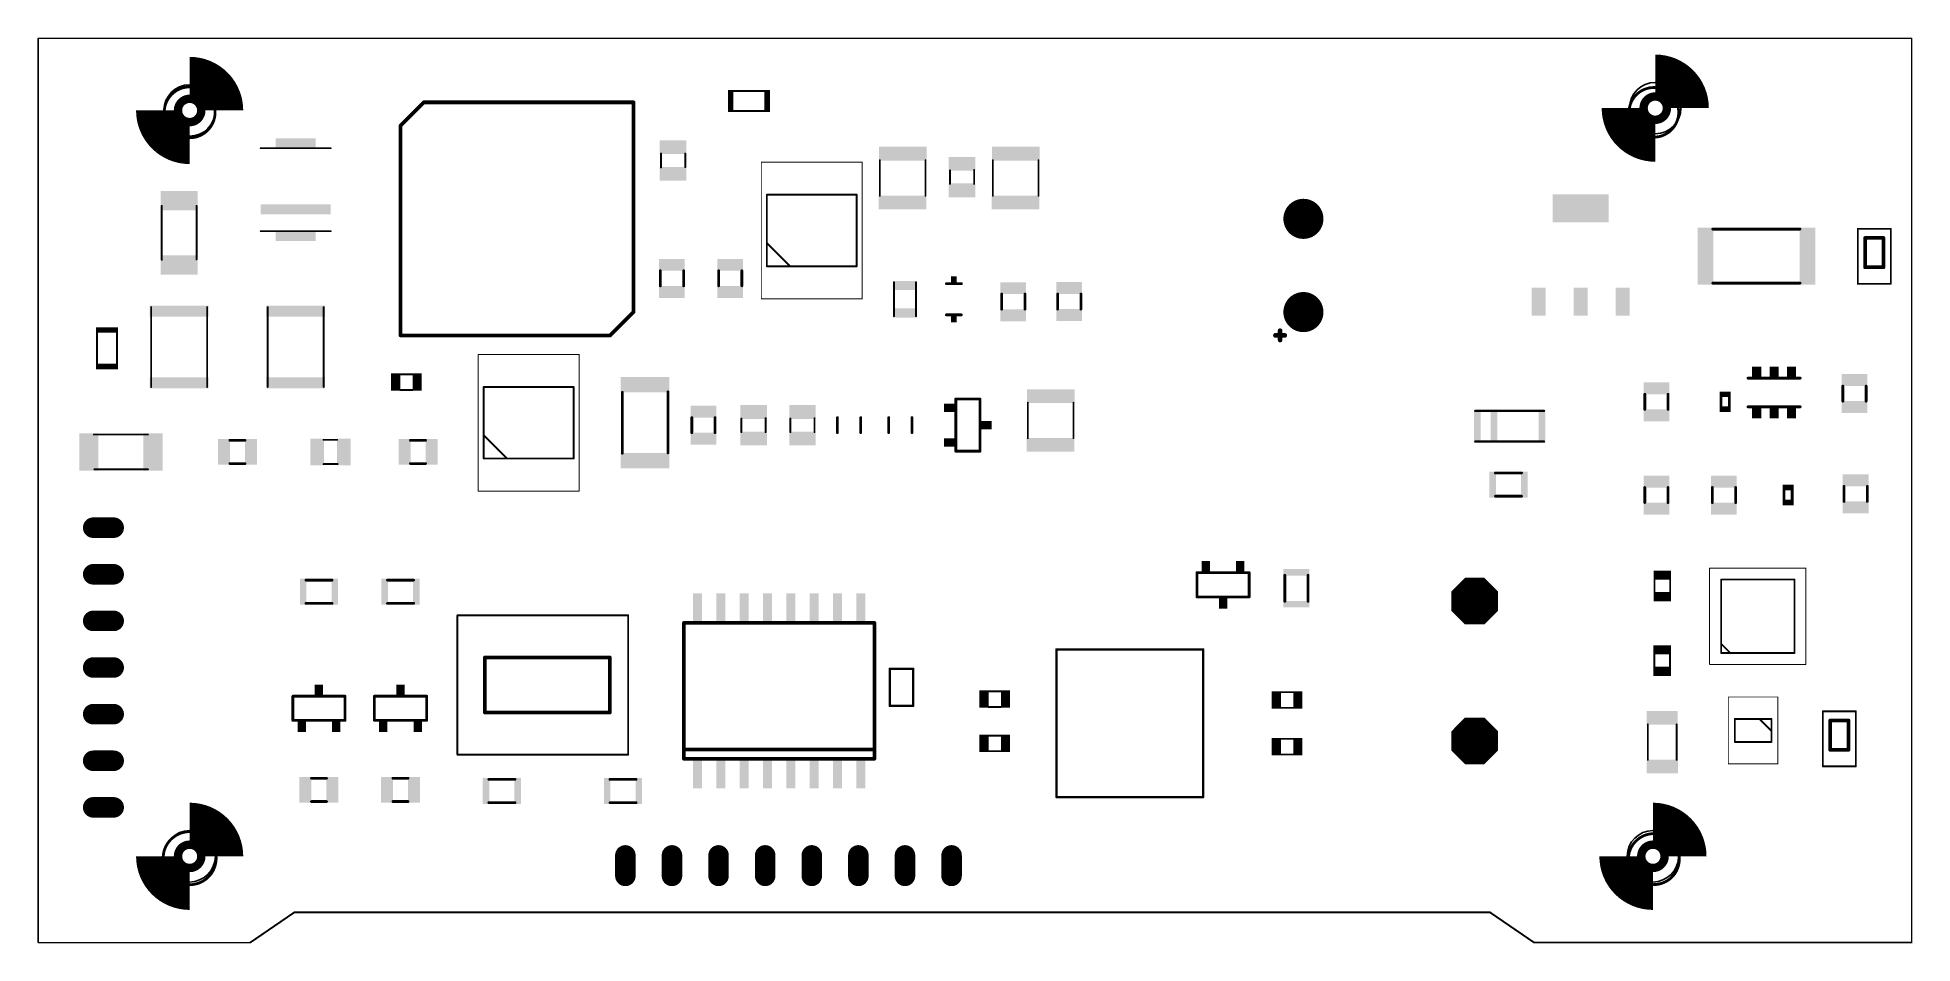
# Model space of a CAD drawing. Extents: x 2 to 104, y 3 to 52.
import ezdxf

# ---------------------------------------------------------------- set-up
doc = ezdxf.new("R2010")
doc.units = 0
for name, color, linetype in [('17', 110, 'CONTINUOUS'), ('20', 53, 'CONTINUOUS'), ('47', 253, 'CONTINUOUS'), ('51', 253, 'CONTINUOUS')]:
    doc.layers.add(name, color=color, linetype=linetype)

# ---------------------------------------------------------------- blocks, each defined once
blk = doc.blocks.new('RECT')
blk.add_solid([(-0.5, -0.5), (0.5, -0.5), (-0.5, 0.5), (0.5, 0.5)])
blk = doc.blocks.new('ROUNDP')
at = {"const_width": 0.5}
blk.add_lwpolyline([(0, -0.25, 1), (0, 0.25, 1), (0, -0.25)], format="xyb", dxfattribs=at)
blk = doc.blocks.new('OCTAGONP')
at = {"const_width": 0.5}
blk.add_lwpolyline([(-0.25, -0.1036), (-0.25, 0.1036), (-0.1036, 0.25), (0.1036, 0.25), (0.25, 0.1036), (0.25, -0.1036), (0.1036, -0.25), (-0.1036, -0.25), (-0.25, -0.1036), (-0.25, 0.1036)], dxfattribs=at)
blk = doc.blocks.new('LONGP100')
at = {"const_width": 1}
blk.add_lwpolyline([(-0.5, 0), (0.5, 0)], dxfattribs=at)
at = {"const_width": 0.5}
for points in [[(-0.5, 0.25, 1), (-0.5, -0.25)], [(0.5, -0.25, 1), (0.5, 0.25)]]:
    blk.add_lwpolyline(points, format="xyb", dxfattribs=at)

msp = doc.modelspace()

# ---------------------------------------------------------------- linework, layer by layer
at = {"layer": '20'}
for points, const_width in [([(1.905, 51.943), (104.013, 51.943)], 0.0762), ([(1.905, 2.667), (1.905, 51.943)], 0.0762), ([(104.013, 2.667), (104.013, 51.943)], 0.0762), ([(13.462, 2.667), (15.875, 4.318)], 0.1016), ([(15.875, 4.318), (81.026, 4.318)], 0.1016), ([(83.439, 2.667), (81.026, 4.318)], 0.1016), ([(1.905, 2.667), (13.462, 2.667)], 0.0762), ([(104.013, 2.667), (83.439, 2.667)], 0.1016)]:
    msp.add_lwpolyline(points, dxfattribs=dict(at, const_width=const_width))
for points, const_width in [([(1.905, 51.9621, 1), (1.905, 51.924)], 0.0381), ([(1.9241, 51.943, 1), (1.886, 51.943)], 0.0381), ([(104.032, 51.943, 1), (103.994, 51.943)], 0.0381), ([(104.013, 51.924, 1), (104.013, 51.9621)], 0.0381), ([(15.875, 4.3434, 1), (15.875, 4.2926)], 0.0508), ([(15.8893, 4.297, 1), (15.8607, 4.339)], 0.0508), ([(81.0403, 4.339, 1), (81.0117, 4.297)], 0.0508), ([(81.026, 4.2926, 1), (81.026, 4.3434)], 0.0508), ([(1.905, 2.6861, 1), (1.905, 2.648)], 0.0381), ([(1.886, 2.667, 1), (1.9241, 2.667)], 0.0381), ([(13.4477, 2.688, 1), (13.4763, 2.646)], 0.0508), ([(13.462, 2.648, 1), (13.462, 2.6861)], 0.0381), ([(83.439, 2.6924, 1), (83.439, 2.6416)], 0.0508), ([(83.4247, 2.646, 1), (83.4533, 2.688)], 0.0508), ([(103.994, 2.667, 1), (104.032, 2.667)], 0.0381), ([(104.013, 2.6416, 1), (104.013, 2.6924)], 0.0508)]:
    msp.add_lwpolyline(points, format="xyb", dxfattribs=dict(at, const_width=const_width))
for centre in [(10.16, 48.006), (90.043, 48.133), (10.16, 7.366), (89.916, 7.366)]:
    msp.add_circle(centre, 1.4, dxfattribs=at)
at = {"layer": '47', "const_width": 0.1524}
for points in [[(10.16, 46.5178, 1), (10.16, 49.291, 1), (10.16, 46.5178)], [(89.9668, 46.5517, 1), (89.9668, 49.2571, 1), (89.9668, 46.5517)], [(10.16, 5.8186, 1), (10.16, 8.7102, 1), (10.16, 5.8186)], [(89.9668, 5.8261, 1), (89.9668, 8.6011, 1), (89.9668, 5.8261)]]:
    msp.add_lwpolyline(points, format="xyb", dxfattribs=at)
at = {"layer": '51'}
for points, const_width in [([(11.938, 48.006, 0.4142), (10.16, 49.784)], 2.286), ([(91.821, 48.133, 0.4142), (90.043, 49.911)], 2.286), ([(8.382, 48.006, 0.4142), (10.16, 46.228)], 2.286), ([(39.776, 49.0924, 1), (39.776, 49.0416)], 0.0508), ([(41.504, 49.0416, 1), (41.504, 49.0924)], 0.0508), ([(88.265, 48.133, 0.4142), (90.043, 46.355)], 2.286), ([(10.16, 47.371, 1), (10.16, 48.641, 1), (10.16, 47.371)], 0.4572), ([(22.9235, 48.5013, 1), (22.9235, 48.3997)], 0.1016), ([(22.9594, 48.4146, 1), (22.8876, 48.4864)], 0.1016), ([(34.4043, 48.4505, 1), (34.3027, 48.4505)], 0.1016), ([(34.3535, 48.3997, 1), (34.3535, 48.5013)], 0.1016), ([(90.043, 47.498, 1), (90.043, 48.768, 1), (90.043, 47.498)], 0.4572), ([(21.7043, 47.1805, 1), (21.6027, 47.1805)], 0.1016), ([(21.6176, 47.2164, 1), (21.6894, 47.1446)], 0.1016), ([(39.776, 47.9994, 1), (39.776, 47.9486)], 0.0508), ([(41.504, 47.9486, 1), (41.504, 47.9994)], 0.0508), ([(14.0335, 45.974, 1), (14.0335, 45.9232)], 0.0508), ([(17.8435, 45.9232, 1), (17.8435, 45.974)], 0.0508), ([(35.8779, 45.6565, 1), (35.8271, 45.6565)], 0.0508), ([(37.1979, 45.6565, 1), (37.1471, 45.6565)], 0.0508), ([(41.3315, 45.1905, 1), (41.3065, 45.1905)], 0.025), ([(41.319, 45.203, 1), (41.319, 45.178)], 0.025), ([(46.8315, 45.1905, 1), (46.8065, 45.1905)], 0.025), ([(46.819, 45.178, 1), (46.819, 45.203)], 0.025), ([(47.8028, 45.2882, 1), (47.752, 45.2882)], 0.0508), ([(50.292, 45.2882, 1), (50.2412, 45.2882)], 0.0508), ([(53.9623, 45.2882, 1), (53.9115, 45.2882)], 0.0508), ([(56.4515, 45.2882, 1), (56.4007, 45.2882)], 0.0508), ([(35.8271, 44.8945, 1), (35.8779, 44.8945)], 0.0508), ([(37.1471, 44.9195, 1), (37.1979, 44.9195)], 0.0508), ([(51.6259, 44.7425, 1), (51.5751, 44.7425)], 0.0508), ([(51.5751, 44.0055, 1), (51.6259, 44.0055)], 0.0508), ([(52.9459, 44.7675, 1), (52.8951, 44.7675)], 0.0508), ([(52.8951, 44.0055, 1), (52.9459, 44.0055)], 0.0508), ([(41.644, 43.4155, 1), (41.594, 43.4155)], 0.05), ([(41.619, 43.4405, 1), (41.619, 43.3905)], 0.05), ([(46.544, 43.4155, 1), (46.494, 43.4155)], 0.05), ([(46.519, 43.3905, 1), (46.519, 43.4405)], 0.05), ([(47.752, 43.3578, 1), (47.8028, 43.3578)], 0.0508), ([(50.2412, 43.3578, 1), (50.292, 43.3578)], 0.0508), ([(53.9115, 43.3578, 1), (53.9623, 43.3578)], 0.0508), ([(56.4007, 43.3578, 1), (56.4515, 43.3578)], 0.0508), ([(8.6637, 42.8117, 1), (8.6129, 42.8117)], 0.0508), ([(10.5641, 42.8117, 1), (10.5133, 42.8117)], 0.0508), ([(14.0335, 41.4528, 1), (14.0335, 41.402)], 0.0508), ([(17.8435, 41.402, 1), (17.8435, 41.4528)], 0.0508), ([(93.1805, 41.5796, 1), (93.1805, 41.5034)], 0.0762), ([(97.9295, 41.5034, 1), (97.9295, 41.5796)], 0.0762), ([(101.106, 41.559, 1), (101.056, 41.559)], 0.05), ([(101.081, 41.584, 1), (101.081, 41.534)], 0.05), ([(101.531, 41.059, 1), (101.431, 41.059)], 0.1), ([(101.481, 41.109, 1), (101.481, 41.009)], 0.1), ([(102.531, 41.059, 1), (102.431, 41.059)], 0.1), ([(102.481, 41.009, 1), (102.481, 41.109)], 0.1), ([(102.906, 41.559, 1), (102.856, 41.559)], 0.05), ([(102.881, 41.534, 1), (102.881, 41.584)], 0.05), ([(8.6129, 39.8653, 1), (8.6637, 39.8653)], 0.0508), ([(10.5133, 39.8907, 1), (10.5641, 39.8907)], 0.0508), ([(41.6367, 40.8032, 1), (41.6013, 40.7678)], 0.05), ([(35.8521, 39.272, 1), (35.7759, 39.272)], 0.0762), ([(37.1221, 39.272, 1), (37.0459, 39.272)], 0.0762), ([(39.0271, 39.272, 1), (38.9509, 39.272)], 0.0762), ([(40.2971, 39.272, 1), (40.2209, 39.272)], 0.0762), ([(41.619, 39.5405, 1), (41.619, 39.4905)], 0.05), ([(41.594, 39.5155, 1), (41.644, 39.5155)], 0.05), ([(42.8713, 39.4978, 1), (42.9067, 39.5332)], 0.05), ([(46.494, 39.5155, 1), (46.544, 39.5155)], 0.05), ([(46.519, 39.4905, 1), (46.519, 39.5405)], 0.05), ([(101.481, 39.509, 1), (101.481, 39.409)], 0.1), ([(101.431, 39.459, 1), (101.531, 39.459)], 0.1), ([(102.431, 39.459, 1), (102.531, 39.459)], 0.1), ([(102.481, 39.409, 1), (102.481, 39.509)], 0.1), ([(35.7759, 38.452, 1), (35.8521, 38.452)], 0.0762), ([(37.0459, 38.452, 1), (37.1221, 38.452)], 0.0762), ([(38.9509, 38.452, 1), (39.0271, 38.452)], 0.0762), ([(40.2209, 38.452, 1), (40.2971, 38.452)], 0.0762), ([(48.5744, 38.644, 1), (48.5236, 38.644)], 0.0508), ([(49.7744, 38.644, 1), (49.7236, 38.644)], 0.0508), ([(51.406, 38.6071, 1), (51.406, 38.5309)], 0.0762), ([(52.226, 38.5309, 1), (52.226, 38.6071)], 0.0762), ([(54.4576, 38.002, 1), (54.3814, 38.002)], 0.0762), ([(55.7276, 38.002, 1), (55.6514, 38.002)], 0.0762), ([(57.5056, 38.002, 1), (57.4294, 38.002)], 0.0762), ([(58.7756, 38.002, 1), (58.6994, 38.002)], 0.0762), ([(93.1805, 38.6336, 1), (93.1805, 38.5574)], 0.0762), ([(97.9295, 38.5574, 1), (97.9295, 38.6336)], 0.0762), ([(101.081, 38.584, 1), (101.081, 38.534)], 0.05), ([(101.056, 38.559, 1), (101.106, 38.559)], 0.05), ([(102.856, 38.559, 1), (102.906, 38.559)], 0.05), ([(102.881, 38.534, 1), (102.881, 38.584)], 0.05), ([(8.0889, 37.2905, 1), (8.0381, 37.2905)], 0.0508), ([(11.1389, 37.2905, 1), (11.0881, 37.2905)], 0.0508), ([(14.4389, 37.2905, 1), (14.3881, 37.2905)], 0.0508), ([(17.4889, 37.2905, 1), (17.4381, 37.2905)], 0.0508), ([(34.3027, 37.0205, 1), (34.4043, 37.0205)], 0.1016), ([(34.3894, 36.9846, 1), (34.3176, 37.0564)], 0.1016), ([(41.319, 37.753, 1), (41.319, 37.728)], 0.025), ([(41.3065, 37.7405, 1), (41.3315, 37.7405)], 0.025), ([(46.8065, 37.7405, 1), (46.8315, 37.7405)], 0.025), ([(46.819, 37.728, 1), (46.819, 37.753)], 0.025), ([(48.5236, 36.794, 1), (48.5744, 36.794)], 0.0508), ([(49.7236, 36.794, 1), (49.7744, 36.794)], 0.0508), ([(51.406, 36.9071, 1), (51.406, 36.8309)], 0.0762), ([(52.226, 36.8309, 1), (52.226, 36.9071)], 0.0762), ([(54.3814, 37.182, 1), (54.4576, 37.182)], 0.0762), ([(55.6514, 37.182, 1), (55.7276, 37.182)], 0.0762), ([(57.4294, 37.182, 1), (57.5056, 37.182)], 0.0762), ([(58.6994, 37.182, 1), (58.7756, 37.182)], 0.0762), ([(5.1369, 35.916, 1), (5.0861, 35.916)], 0.0508), ([(6.2299, 35.916, 1), (6.1791, 35.916)], 0.0508), ([(21.6535, 35.8013, 1), (21.6535, 35.6997)], 0.1016), ([(21.6027, 35.7505, 1), (21.7043, 35.7505)], 0.1016), ([(33.0476, 35.7864, 1), (33.1194, 35.7146)], 0.1016), ([(33.0835, 35.6997, 1), (33.0835, 35.8013)], 0.1016), ([(69.342, 35.814, 1), (69.342, 35.687)], 0.127), ([(69.6595, 36.0045, 1), (69.5325, 36.0045)], 0.127), ([(69.85, 35.687, 1), (69.85, 35.814)], 0.127), ([(69.5325, 35.4965, 1), (69.6595, 35.4965)], 0.127), ([(5.0861, 34.188, 1), (5.1369, 34.188)], 0.0508), ([(6.1791, 34.188, 1), (6.2299, 34.188)], 0.0508), ([(25.901, 34.713, 1), (25.876, 34.713)], 0.025), ([(25.8885, 34.7255, 1), (25.8885, 34.7005)], 0.025), ([(31.401, 34.713, 1), (31.376, 34.713)], 0.025), ([(31.3885, 34.7005, 1), (31.3885, 34.7255)], 0.025), ([(8.0381, 32.9405, 1), (8.0889, 32.9405)], 0.0508), ([(11.0881, 32.9405, 1), (11.1389, 32.9405)], 0.0508), ([(14.3881, 32.9405, 1), (14.4389, 32.9405)], 0.0508), ([(17.4381, 32.9405, 1), (17.4889, 32.9405)], 0.0508), ([(21.615, 33.6549, 1), (21.615, 33.6041)], 0.0508), ([(21.615, 32.8039, 1), (21.615, 32.7531)], 0.0508), ([(22.327, 33.6041, 1), (22.327, 33.6549)], 0.0508), ([(22.327, 32.7531, 1), (22.327, 32.8039)], 0.0508), ([(26.2135, 32.938, 1), (26.1635, 32.938)], 0.05), ([(26.1885, 32.963, 1), (26.1885, 32.913)], 0.05), ([(31.1135, 32.938, 1), (31.0635, 32.938)], 0.05), ([(31.0885, 32.913, 1), (31.0885, 32.963)], 0.05), ([(33.7816, 32.65, 1), (33.7054, 32.65)], 0.0762), ([(36.2716, 32.675, 1), (36.1954, 32.675)], 0.0762), ([(95.097, 33.4581, 1), (95.097, 33.3819)], 0.0762), ([(97.942, 33.3819, 1), (97.942, 33.4581)], 0.0762), ([(100.3046, 32.9855, 1), (100.2284, 32.9855)], 0.0762), ([(101.5746, 32.9855, 1), (101.4984, 32.9855)], 0.0762), ([(51.9557, 32.2834, 1), (51.8795, 32.2834)], 0.0762), ([(51.9176, 32.3215, 1), (51.9176, 32.2453)], 0.0762), ([(53.2765, 32.2834, 1), (53.2003, 32.2834)], 0.0762), ([(53.2384, 32.2453, 1), (53.2384, 32.3215)], 0.0762), ([(55.8673, 32.0802, 1), (55.8165, 32.0802)], 0.0508), ([(58.3565, 32.0802, 1), (58.3057, 32.0802)], 0.0508), ([(80.233, 31.6642, 1), (80.233, 31.6008)], 0.0635), ([(83.978, 31.6008, 1), (83.978, 31.6642)], 0.0635), ([(89.5096, 32.541, 1), (89.4334, 32.541)], 0.0762), ([(89.4334, 31.721, 1), (89.5096, 31.721)], 0.0762), ([(90.7796, 32.541, 1), (90.7034, 32.541)], 0.0762), ([(90.7034, 31.721, 1), (90.7796, 31.721)], 0.0762), ([(93.6671, 32.376, 1), (93.5909, 32.376)], 0.0762), ([(93.5909, 31.886, 1), (93.6671, 31.886)], 0.0762), ([(94.1151, 32.376, 1), (94.0389, 32.376)], 0.0762), ([(94.0389, 31.886, 1), (94.1151, 31.886)], 0.0762), ([(95.097, 31.8961, 1), (95.097, 31.8199)], 0.0762), ([(97.942, 31.8199, 1), (97.942, 31.8961)], 0.0762), ([(100.2284, 32.1655, 1), (100.3046, 32.1655)], 0.0762), ([(101.4984, 32.1655, 1), (101.5746, 32.1655)], 0.0762), ([(37.5666, 31.271, 1), (37.4904, 31.271)], 0.0762), ([(38.8366, 31.271, 1), (38.7604, 31.271)], 0.0762), ([(40.2594, 31.217, 1), (40.2086, 31.217)], 0.0508), ([(41.5794, 31.242, 1), (41.5286, 31.242)], 0.0508), ([(42.9264, 31.217, 1), (42.8756, 31.217)], 0.0508), ([(44.2464, 31.242, 1), (44.1956, 31.242)], 0.0508), ([(45.5041, 31.271, 1), (45.4279, 31.271)], 0.0762), ([(46.7741, 31.271, 1), (46.6979, 31.271)], 0.0762), ([(48.2981, 31.271, 1), (48.2219, 31.271)], 0.0762), ([(49.5681, 31.271, 1), (49.4919, 31.271)], 0.0762), ([(4.9403, 30.3761, 1), (4.9403, 30.3253)], 0.0508), ([(7.8867, 30.3253, 1), (7.8867, 30.3761)], 0.0508), ([(12.3535, 30.0736, 1), (12.3535, 29.9974)], 0.0762), ([(13.1735, 29.9974, 1), (13.1735, 30.0736)], 0.0762), ([(17.4625, 30.0859, 1), (17.4625, 30.0351)], 0.0508), ([(18.1995, 30.0351, 1), (18.1995, 30.0859)], 0.0508), ([(22.196, 30.0736, 1), (22.196, 29.9974)], 0.0762), ([(23.016, 29.9974, 1), (23.016, 30.0736)], 0.0762), ([(26.2062, 30.3257, 1), (26.1708, 30.2903)], 0.05), ([(37.4904, 30.451, 1), (37.5666, 30.451)], 0.0762), ([(38.7604, 30.451, 1), (38.8366, 30.451)], 0.0762), ([(40.2086, 30.48, 1), (40.2594, 30.48)], 0.0508), ([(41.5286, 30.48, 1), (41.5794, 30.48)], 0.0508), ([(42.8756, 30.48, 1), (42.9264, 30.48)], 0.0508), ([(44.1956, 30.48, 1), (44.2464, 30.48)], 0.0508), ([(45.4279, 30.451, 1), (45.5041, 30.451)], 0.0762), ([(46.6979, 30.451, 1), (46.7741, 30.451)], 0.0762), ([(48.2219, 30.451, 1), (48.2981, 30.451)], 0.0762), ([(49.4919, 30.451, 1), (49.5681, 30.451)], 0.0762), ([(55.8165, 30.1498, 1), (55.8673, 30.1498)], 0.0508), ([(58.3057, 30.1498, 1), (58.3565, 30.1498)], 0.0508), ([(80.233, 29.9943, 1), (80.233, 29.9308)], 0.0635), ([(83.978, 29.9308, 1), (83.978, 29.9943)], 0.0635), ([(12.3535, 28.8036, 1), (12.3535, 28.7274)], 0.0762), ([(13.1735, 28.7274, 1), (13.1735, 28.8036)], 0.0762), ([(17.4625, 28.7659, 1), (17.4625, 28.7151)], 0.0508), ([(18.2245, 28.7151, 1), (18.2245, 28.7659)], 0.0508), ([(22.196, 28.8036, 1), (22.196, 28.7274)], 0.0762), ([(23.016, 28.7274, 1), (23.016, 28.8036)], 0.0762), ([(26.1885, 29.063, 1), (26.1885, 29.013)], 0.05), ([(26.1635, 29.038, 1), (26.2135, 29.038)], 0.05), ([(27.4408, 29.0203, 1), (27.4762, 29.0557)], 0.05), ([(31.0635, 29.038, 1), (31.1135, 29.038)], 0.05), ([(31.0885, 29.013, 1), (31.0885, 29.063)], 0.05), ([(33.7054, 29.326, 1), (33.7816, 29.326)], 0.0762), ([(36.1954, 29.351, 1), (36.2716, 29.351)], 0.0762), ([(51.9176, 29.4767, 1), (51.9176, 29.4005)], 0.0762), ([(51.8795, 29.4386, 1), (51.9557, 29.4386)], 0.0762), ([(53.2003, 29.4386, 1), (53.2765, 29.4386)], 0.0762), ([(53.2384, 29.4005, 1), (53.2384, 29.4767)], 0.0762), ([(4.9657, 28.4757, 1), (4.9657, 28.4249)], 0.0508), ([(7.8867, 28.4249, 1), (7.8867, 28.4757)], 0.0508), ([(81.3308, 28.2956, 1), (81.3308, 28.2194)], 0.0762), ([(82.7532, 28.2194, 1), (82.7532, 28.2956)], 0.0762), ([(100.3681, 27.5245, 1), (100.2919, 27.5245)], 0.0762), ([(101.6381, 27.5245, 1), (101.5619, 27.5245)], 0.0762), ([(25.8885, 27.2755, 1), (25.8885, 27.2505)], 0.025), ([(25.876, 27.263, 1), (25.901, 27.263)], 0.025), ([(31.376, 27.263, 1), (31.401, 27.263)], 0.025), ([(31.3885, 27.2505, 1), (31.3885, 27.2755)], 0.025), ([(81.3308, 27.0256, 1), (81.3308, 26.9494)], 0.0762), ([(82.7532, 26.9494, 1), (82.7532, 27.0256)], 0.0762), ([(89.5096, 27.461, 1), (89.4334, 27.461)], 0.0762), ([(89.4334, 26.641, 1), (89.5096, 26.641)], 0.0762), ([(90.7796, 27.461, 1), (90.7034, 27.461)], 0.0762), ([(90.7034, 26.641, 1), (90.7796, 26.641)], 0.0762), ([(93.1926, 27.461, 1), (93.1164, 27.461)], 0.0762), ([(93.1164, 26.641, 1), (93.1926, 26.641)], 0.0762), ([(94.4626, 27.461, 1), (94.3864, 27.461)], 0.0762), ([(94.3864, 26.641, 1), (94.4626, 26.641)], 0.0762), ([(97.0961, 27.296, 1), (97.0199, 27.296)], 0.0762), ([(97.0199, 26.806, 1), (97.0961, 26.806)], 0.0762), ([(97.5441, 27.296, 1), (97.4679, 27.296)], 0.0762), ([(97.4679, 26.806, 1), (97.5441, 26.806)], 0.0762), ([(100.2919, 26.7045, 1), (100.3681, 26.7045)], 0.0762), ([(101.5619, 26.7045, 1), (101.6381, 26.7045)], 0.0762), ([(16.4973, 22.4536, 1), (16.4973, 22.3774)], 0.0762), ([(17.9197, 22.3774, 1), (17.9197, 22.4536)], 0.0762), ([(20.9423, 22.4536, 1), (20.9423, 22.3774)], 0.0762), ([(22.3647, 22.3774, 1), (22.3647, 22.4536)], 0.0762), ([(65.1002, 22.8219, 1), (65.024, 22.8219)], 0.0762), ([(65.0621, 22.86, 1), (65.0621, 22.7838)], 0.0762), ([(67.945, 22.8219, 1), (67.8688, 22.8219)], 0.0762), ([(67.9069, 22.7838, 1), (67.9069, 22.86)], 0.0762), ([(69.8881, 22.6822, 1), (69.8119, 22.6822)], 0.0762), ([(71.1581, 22.6822, 1), (71.0819, 22.6822)], 0.0762), ([(90.0304, 22.454, 1), (89.9796, 22.454)], 0.0508), ([(90.8814, 22.454, 1), (90.8306, 22.454)], 0.0508), ([(93.0185, 23.072, 1), (92.9935, 23.072)], 0.025), ([(93.006, 23.0845, 1), (93.006, 23.0595)], 0.025), ([(93.656, 22.447, 1), (93.606, 22.447)], 0.05), ([(93.631, 22.472, 1), (93.631, 22.422)], 0.05), ([(97.656, 22.447, 1), (97.606, 22.447)], 0.05), ([(97.631, 22.422, 1), (97.631, 22.472)], 0.05), ([(98.2685, 23.072, 1), (98.2435, 23.072)], 0.025), ([(98.256, 23.0595, 1), (98.256, 23.0845)], 0.025), ([(65.0621, 21.5392, 1), (65.0621, 21.463)], 0.0762), ([(65.024, 21.5011, 1), (65.1002, 21.5011)], 0.0762), ([(67.8688, 21.5011, 1), (67.945, 21.5011)], 0.0762), ([(67.9069, 21.463, 1), (67.9069, 21.5392)], 0.0762), ([(89.9796, 21.742, 1), (90.0304, 21.742)], 0.0508), ([(90.8306, 21.742, 1), (90.8814, 21.742)], 0.0508), ([(16.4973, 21.1836, 1), (16.4973, 21.1074)], 0.0762), ([(17.9197, 21.1074, 1), (17.9197, 21.1836)], 0.0762), ([(20.9423, 21.1836, 1), (20.9423, 21.1074)], 0.0762), ([(22.3647, 21.1074, 1), (22.3647, 21.1836)], 0.0762), ([(24.7795, 20.5005, 1), (24.7295, 20.5005)], 0.05), ([(24.7545, 20.5255, 1), (24.7545, 20.4755)], 0.05), ([(34.0845, 20.5005, 1), (34.0345, 20.5005)], 0.05), ([(34.0595, 20.4755, 1), (34.0595, 20.5255)], 0.05), ([(69.8119, 21.2598, 1), (69.8881, 21.2598)], 0.0762), ([(71.0819, 21.2598, 1), (71.1581, 21.2598)], 0.0762), ([(37.1518, 20.083, 1), (37.0502, 20.083)], 0.1016), ([(37.101, 20.1338, 1), (37.101, 20.0322)], 0.1016), ([(47.5318, 20.083, 1), (47.4302, 20.083)], 0.1016), ([(47.481, 20.0322, 1), (47.481, 20.1338)], 0.1016), ([(57.4358, 18.6436, 1), (57.3723, 18.6436)], 0.0635), ([(57.404, 18.6753, 1), (57.404, 18.6119)], 0.0635), ([(65.4368, 18.6436, 1), (65.3732, 18.6436)], 0.0635), ([(65.405, 18.6119, 1), (65.405, 18.6753)], 0.0635), ([(90.0174, 18.39, 1), (89.9666, 18.39)], 0.0508), ([(90.8684, 18.39, 1), (90.8176, 18.39)], 0.0508), ([(93.6487, 18.9647, 1), (93.6133, 18.9293)], 0.05), ([(93.631, 18.472, 1), (93.631, 18.422)], 0.05), ([(93.606, 18.447, 1), (93.656, 18.447)], 0.05), ([(94.1133, 18.4293, 1), (94.1487, 18.4647)], 0.05), ([(97.606, 18.447, 1), (97.656, 18.447)], 0.05), ([(97.631, 18.422, 1), (97.631, 18.472)], 0.05), ([(26.2995, 18.2005, 1), (26.1995, 18.2005)], 0.1), ([(26.2495, 18.2505, 1), (26.2495, 18.1505)], 0.1), ([(33.1095, 18.2005, 1), (33.0095, 18.2005)], 0.1), ([(33.0595, 18.1505, 1), (33.0595, 18.2505)], 0.1), ([(48.3553, 17.5895, 1), (48.2918, 17.5895)], 0.0635), ([(48.3235, 17.6212, 1), (48.3235, 17.5578)], 0.0635), ([(49.6253, 17.5895, 1), (49.5618, 17.5895)], 0.0635), ([(49.5935, 17.5578, 1), (49.5935, 17.6212)], 0.0635), ([(89.9666, 17.678, 1), (90.0174, 17.678)], 0.0508), ([(90.8176, 17.678, 1), (90.8684, 17.678)], 0.0508), ([(93.006, 17.8345, 1), (93.006, 17.8095)], 0.025), ([(92.9935, 17.822, 1), (93.0185, 17.822)], 0.025), ([(98.2435, 17.822, 1), (98.2685, 17.822)], 0.025), ([(98.256, 17.8095, 1), (98.256, 17.8345)], 0.025), ([(53.6825, 16.3829, 1), (53.6825, 16.3321)], 0.0508), ([(54.3945, 16.3321, 1), (54.3945, 16.3829)], 0.0508), ([(69.621, 16.3324, 1), (69.621, 16.2816)], 0.0508), ([(70.333, 16.2816, 1), (70.333, 16.3324)], 0.0508), ([(15.8242, 16.0909, 1), (15.748, 16.0909)], 0.0762), ([(15.7861, 16.129, 1), (15.7861, 16.0528)], 0.0762), ([(18.669, 16.0909, 1), (18.5928, 16.0909)], 0.0762), ([(18.6309, 16.0528, 1), (18.6309, 16.129)], 0.0762), ([(20.2692, 16.0909, 1), (20.193, 16.0909)], 0.0762), ([(20.2311, 16.129, 1), (20.2311, 16.0528)], 0.0762), ([(23.114, 16.0909, 1), (23.0378, 16.0909)], 0.0762), ([(23.0759, 16.0528, 1), (23.0759, 16.129)], 0.0762), ([(48.3235, 15.5893, 1), (48.3235, 15.5258)], 0.0635), ([(48.2918, 15.5575, 1), (48.3553, 15.5575)], 0.0635), ([(49.5618, 15.5575, 1), (49.6253, 15.5575)], 0.0635), ([(49.5935, 15.5258, 1), (49.5935, 15.5893)], 0.0635), ([(53.6825, 15.5319, 1), (53.6825, 15.4811)], 0.0508), ([(54.3945, 15.4811, 1), (54.3945, 15.5319)], 0.0508), ([(69.621, 15.4814, 1), (69.621, 15.4306)], 0.0508), ([(70.333, 15.4306, 1), (70.333, 15.4814)], 0.0508), ([(94.0395, 16.049, 1), (94.0145, 16.049)], 0.025), ([(94.027, 16.0615, 1), (94.027, 16.0365)], 0.025), ([(96.7395, 16.049, 1), (96.7145, 16.049)], 0.025), ([(96.727, 16.0365, 1), (96.727, 16.0615)], 0.025), ([(15.7861, 14.8082, 1), (15.7861, 14.732)], 0.0762), ([(15.748, 14.7701, 1), (15.8242, 14.7701)], 0.0762), ([(18.5928, 14.7701, 1), (18.669, 14.7701)], 0.0762), ([(18.6309, 14.732, 1), (18.6309, 14.8082)], 0.0762), ([(20.2311, 14.8082, 1), (20.2311, 14.732)], 0.0762), ([(20.193, 14.7701, 1), (20.2692, 14.7701)], 0.0762), ([(23.0378, 14.7701, 1), (23.114, 14.7701)], 0.0762), ([(23.0759, 14.732, 1), (23.0759, 14.8082)], 0.0762), ([(26.2495, 15.2505, 1), (26.2495, 15.1505)], 0.1), ([(26.1995, 15.2005, 1), (26.2995, 15.2005)], 0.1), ([(33.0095, 15.2005, 1), (33.1095, 15.2005)], 0.1), ([(33.0595, 15.1505, 1), (33.0595, 15.2505)], 0.1), ([(89.6624, 14.554, 1), (89.6116, 14.554)], 0.0508), ([(91.2364, 14.554, 1), (91.1856, 14.554)], 0.0508), ([(94.402, 14.849, 1), (94.352, 14.849)], 0.05), ([(94.377, 14.874, 1), (94.377, 14.824)], 0.05), ([(95.7447, 14.8667, 1), (95.7093, 14.8313)], 0.05), ([(96.402, 14.849, 1), (96.352, 14.849)], 0.05), ([(96.377, 14.824, 1), (96.377, 14.874)], 0.05), ([(99.201, 15.27, 1), (99.151, 15.27)], 0.05), ([(99.176, 15.295, 1), (99.176, 15.245)], 0.05), ([(99.626, 14.77, 1), (99.526, 14.77)], 0.1), ([(99.576, 14.82, 1), (99.576, 14.72)], 0.1), ([(100.626, 14.77, 1), (100.526, 14.77)], 0.1), ([(100.576, 14.72, 1), (100.576, 14.82)], 0.1), ([(101.001, 15.27, 1), (100.951, 15.27)], 0.05), ([(100.976, 15.245, 1), (100.976, 15.295)], 0.05), ([(53.6825, 13.9699, 1), (53.6825, 13.9191)], 0.0508), ([(54.3945, 13.9191, 1), (54.3945, 13.9699)], 0.0508), ([(69.621, 13.7924, 1), (69.621, 13.7416)], 0.0508), ([(70.333, 13.7416, 1), (70.333, 13.7924)], 0.0508), ([(94.377, 13.624, 1), (94.377, 13.574)], 0.05), ([(94.352, 13.599, 1), (94.402, 13.599)], 0.05), ([(96.352, 13.599, 1), (96.402, 13.599)], 0.05), ([(96.3593, 14.1813, 1), (96.3947, 14.2167)], 0.05), ([(96.377, 13.574, 1), (96.377, 13.624)], 0.05), ([(24.7545, 12.9255, 1), (24.7545, 12.8755)], 0.05), ([(24.7295, 12.9005, 1), (24.7795, 12.9005)], 0.05), ([(34.0345, 12.9005, 1), (34.0845, 12.9005)], 0.05), ([(34.0595, 12.8755, 1), (34.0595, 12.9255)], 0.05), ([(37.1518, 13.183, 1), (37.0502, 13.183)], 0.1016), ([(37.101, 13.2338, 1), (37.101, 13.1322)], 0.1016), ([(37.0502, 13.183, 1), (37.1518, 13.183)], 0.1016), ([(37.101, 12.7338, 1), (37.101, 12.6322)], 0.1016), ([(37.0502, 12.683, 1), (37.1518, 12.683)], 0.1016), ([(47.5318, 13.183, 1), (47.4302, 13.183)], 0.1016), ([(47.4302, 13.183, 1), (47.5318, 13.183)], 0.1016), ([(47.4302, 12.683, 1), (47.5318, 12.683)], 0.1016), ([(47.481, 13.1322, 1), (47.481, 13.2338)], 0.1016), ([(47.481, 12.6322, 1), (47.481, 12.7338)], 0.1016), ([(53.6825, 13.1189, 1), (53.6825, 13.0681)], 0.0508), ([(54.3945, 13.0681, 1), (54.3945, 13.1189)], 0.0508), ([(69.621, 12.9414, 1), (69.621, 12.8906)], 0.0508), ([(70.333, 12.8906, 1), (70.333, 12.9414)], 0.0508), ([(89.6116, 12.624, 1), (89.6624, 12.624)], 0.0508), ([(91.1856, 12.624, 1), (91.2364, 12.624)], 0.0508), ([(94.027, 12.4115, 1), (94.027, 12.3865)], 0.025), ([(94.0145, 12.399, 1), (94.0395, 12.399)], 0.025), ([(96.7145, 12.399, 1), (96.7395, 12.399)], 0.025), ([(96.727, 12.3865, 1), (96.727, 12.4115)], 0.025), ([(99.176, 12.295, 1), (99.176, 12.245)], 0.05), ([(99.151, 12.27, 1), (99.201, 12.27)], 0.05), ([(99.576, 13.22, 1), (99.576, 13.12)], 0.1), ([(99.526, 13.17, 1), (99.626, 13.17)], 0.1), ([(100.526, 13.17, 1), (100.626, 13.17)], 0.1), ([(100.576, 13.12, 1), (100.576, 13.22)], 0.1), ([(100.951, 12.27, 1), (101.001, 12.27)], 0.05), ([(100.976, 12.245, 1), (100.976, 12.295)], 0.05), ([(16.7985, 11.6586, 1), (16.7985, 11.5824)], 0.0762), ([(17.6185, 11.5824, 1), (17.6185, 11.6586)], 0.0762), ([(21.2435, 11.6586, 1), (21.2435, 11.5824)], 0.0762), ([(22.0635, 11.5824, 1), (22.0635, 11.6586)], 0.0762), ([(26.4668, 11.5951, 1), (26.4668, 11.5189)], 0.0762), ([(27.8892, 11.5189, 1), (27.8892, 11.5951)], 0.0762), ([(33.0708, 11.5951, 1), (33.0708, 11.5189)], 0.0762), ([(34.4932, 11.5189, 1), (34.4932, 11.5951)], 0.0762), ([(11.938, 7.366, 0.4142), (10.16, 9.144)], 2.286), ([(16.7985, 10.3886, 1), (16.7985, 10.3124)], 0.0762), ([(17.6185, 10.3124, 1), (17.6185, 10.3886)], 0.0762), ([(21.2435, 10.3886, 1), (21.2435, 10.3124)], 0.0762), ([(22.0635, 10.3124, 1), (22.0635, 10.3886)], 0.0762), ([(26.4668, 10.3251, 1), (26.4668, 10.2489)], 0.0762), ([(27.8892, 10.2489, 1), (27.8892, 10.3251)], 0.0762), ([(33.0708, 10.3251, 1), (33.0708, 10.2489)], 0.0762), ([(34.4932, 10.2489, 1), (34.4932, 10.3251)], 0.0762), ([(57.404, 10.6236, 1), (57.404, 10.5601)], 0.0635), ([(57.3723, 10.5918, 1), (57.4358, 10.5918)], 0.0635), ([(65.3732, 10.5918, 1), (65.4368, 10.5918)], 0.0635), ([(65.405, 10.5601, 1), (65.405, 10.6236)], 0.0635), ([(91.694, 7.366, 0.4142), (89.916, 9.144)], 2.286), ([(8.382, 7.366, 0.4142), (10.16, 5.588)], 2.286), ([(10.16, 6.731, 1), (10.16, 8.001, 1), (10.16, 6.731)], 0.4572), ([(88.138, 7.366, 0.4142), (89.916, 5.588)], 2.286), ([(89.916, 6.731, 1), (89.916, 8.001, 1), (89.916, 6.731)], 0.4572)]:
    msp.add_lwpolyline(points, format="xyb", dxfattribs=dict(at, const_width=const_width))
for points, const_width in [([(41.504, 49.067), (39.776, 49.067)], 0.1016), ([(21.6535, 47.1805), (22.9235, 48.4505)], 0.2032), ([(22.9235, 48.4505), (34.3535, 48.4505)], 0.2032), ([(34.3535, 48.4505), (34.3535, 37.0205)], 0.2032), ([(21.6535, 35.7505), (21.6535, 47.1805)], 0.2032), ([(41.504, 47.974), (39.776, 47.974)], 0.1016), ([(17.8435, 45.9486), (14.0335, 45.9486)], 0.1016), ([(35.8525, 44.8945), (35.8525, 45.6565)], 0.1016), ([(37.1725, 44.9195), (37.1725, 45.6565)], 0.1016), ([(41.319, 37.7405), (41.319, 45.1905)], 0.05), ([(41.319, 45.1905), (46.819, 45.1905)], 0.05), ([(46.819, 45.1905), (46.819, 37.7405)], 0.05), ([(47.7774, 43.3578), (47.7774, 45.2882)], 0.1016), ([(50.2666, 43.3578), (50.2666, 45.2882)], 0.1016), ([(53.9369, 43.3578), (53.9369, 45.2882)], 0.1016), ([(56.4261, 43.3578), (56.4261, 45.2882)], 0.1016), ([(51.6005, 44.7425), (51.6005, 44.0055)], 0.1016), ([(52.9205, 44.7675), (52.9205, 44.0055)], 0.1016), ([(41.619, 39.5155), (41.619, 43.4155)], 0.1), ([(41.619, 43.4155), (46.519, 43.4155)], 0.1), ([(46.519, 43.4155), (46.519, 39.5155)], 0.1), ([(8.6383, 39.8653), (8.6383, 42.8117)], 0.1016), ([(10.5387, 39.8907), (10.5387, 42.8117)], 0.1016), ([(17.8435, 41.4274), (14.0335, 41.4274)], 0.1016), ([(97.9295, 41.5415), (93.1805, 41.5415)], 0.1524), ([(101.081, 38.559), (101.081, 41.559)], 0.1), ([(101.081, 41.559), (102.881, 41.559)], 0.1), ([(101.481, 39.459), (101.481, 41.059)], 0.2), ([(101.481, 41.059), (102.481, 41.059)], 0.2), ([(102.481, 41.059), (102.481, 39.459)], 0.2), ([(102.881, 41.559), (102.881, 38.559)], 0.1), ([(42.889, 39.5155), (41.619, 40.7855)], 0.1), ([(35.814, 38.452), (35.814, 39.272)], 0.1524), ([(37.084, 38.452), (37.084, 39.272)], 0.1524), ([(38.989, 38.452), (38.989, 39.272)], 0.1524), ([(40.259, 38.452), (40.259, 39.272)], 0.1524), ([(46.519, 39.5155), (41.619, 39.5155)], 0.1), ([(102.481, 39.459), (101.481, 39.459)], 0.2), ([(48.549, 36.794), (48.549, 38.644)], 0.1016), ([(49.749, 38.644), (49.749, 36.794)], 0.1016), ([(52.226, 38.569), (51.406, 38.569)], 0.1524), ([(54.4195, 37.182), (54.4195, 38.002)], 0.1524), ([(55.6895, 37.182), (55.6895, 38.002)], 0.1524), ([(57.4675, 38.002), (57.4675, 37.182)], 0.1524), ([(58.7375, 38.002), (58.7375, 37.182)], 0.1524), ([(97.9295, 38.5955), (93.1805, 38.5955)], 0.1524), ([(102.881, 38.559), (101.081, 38.559)], 0.1), ([(8.0635, 32.9405), (8.0635, 37.2905)], 0.1016), ([(11.1135, 37.2905), (11.1135, 32.9405)], 0.1016), ([(14.4135, 32.9405), (14.4135, 37.2905)], 0.1016), ([(17.4635, 37.2905), (17.4635, 32.9405)], 0.1016), ([(34.3535, 37.0205), (33.0835, 35.7505)], 0.2032), ([(46.819, 37.7405), (41.319, 37.7405)], 0.05), ([(52.226, 36.869), (51.406, 36.869)], 0.1524), ([(5.1115, 34.188), (5.1115, 35.916)], 0.1016), ([(6.2045, 34.188), (6.2045, 35.916)], 0.1016), ([(33.0835, 35.7505), (21.6535, 35.7505)], 0.2032), ([(69.342, 35.7505), (69.85, 35.7505)], 0.254), ([(69.596, 35.4965), (69.596, 36.0045)], 0.254), ([(25.8885, 27.263), (25.8885, 34.713)], 0.05), ([(25.8885, 34.713), (31.3885, 34.713)], 0.05), ([(31.3885, 34.713), (31.3885, 27.263)], 0.05), ([(22.327, 33.6295), (21.615, 33.6295)], 0.1016), ([(22.327, 32.7785), (21.615, 32.7785)], 0.1016), ([(26.1885, 29.038), (26.1885, 32.938)], 0.1), ([(26.1885, 32.938), (31.0885, 32.938)], 0.1), ([(31.0885, 32.938), (31.0885, 29.038)], 0.1), ([(33.7435, 29.326), (33.7435, 32.65)], 0.1524), ([(36.2335, 29.351), (36.2335, 32.675)], 0.1524), ([(95.097, 33.42), (97.942, 33.42)], 0.1524), ([(100.2665, 32.9855), (100.2665, 32.1655)], 0.1524), ([(101.5365, 32.9855), (101.5365, 32.1655)], 0.1524), ([(51.9176, 29.4386), (51.9176, 32.2834)], 0.1524), ([(51.9176, 32.2834), (53.2384, 32.2834)], 0.1524), ([(53.2384, 32.2834), (53.2384, 29.4386)], 0.1524), ([(55.8419, 32.0802), (55.8419, 30.1498)], 0.1016), ([(58.3311, 32.0802), (58.3311, 30.1498)], 0.1016), ([(80.233, 31.6325), (83.978, 31.6325)], 0.127), ([(89.4715, 31.721), (89.4715, 32.541)], 0.1524), ([(90.7415, 31.721), (90.7415, 32.541)], 0.1524), ([(93.629, 31.886), (93.629, 32.376)], 0.1524), ([(94.077, 32.376), (94.077, 31.886)], 0.1524), ([(97.942, 31.858), (95.097, 31.858)], 0.1524), ([(37.5285, 30.451), (37.5285, 31.271)], 0.1524), ([(38.7985, 30.451), (38.7985, 31.271)], 0.1524), ([(40.234, 31.217), (40.234, 30.48)], 0.1016), ([(41.554, 31.242), (41.554, 30.48)], 0.1016), ([(42.901, 31.217), (42.901, 30.48)], 0.1016), ([(44.221, 31.242), (44.221, 30.48)], 0.1016), ([(45.466, 31.271), (45.466, 30.451)], 0.1524), ([(46.736, 31.271), (46.736, 30.451)], 0.1524), ([(48.26, 31.271), (48.26, 30.451)], 0.1524), ([(49.53, 31.271), (49.53, 30.451)], 0.1524), ([(4.9403, 30.3507), (7.8867, 30.3507)], 0.1016), ([(13.1735, 30.0355), (12.3535, 30.0355)], 0.1524), ([(18.1995, 30.0605), (17.4625, 30.0605)], 0.1016), ([(23.016, 30.0355), (22.196, 30.0355)], 0.1524), ([(27.4585, 29.038), (26.1885, 30.308)], 0.1), ([(80.233, 29.9625), (83.978, 29.9625)], 0.127), ([(13.1735, 28.7655), (12.3535, 28.7655)], 0.1524), ([(18.2245, 28.7405), (17.4625, 28.7405)], 0.1016), ([(23.016, 28.7655), (22.196, 28.7655)], 0.1524), ([(31.0885, 29.038), (26.1885, 29.038)], 0.1), ([(53.2384, 29.4386), (51.9176, 29.4386)], 0.1524), ([(4.9657, 28.4503), (7.8867, 28.4503)], 0.1016), ([(81.3308, 28.2575), (82.7532, 28.2575)], 0.1524), ([(100.33, 27.5245), (100.33, 26.7045)], 0.1524), ([(101.6, 27.5245), (101.6, 26.7045)], 0.1524), ([(31.3885, 27.263), (25.8885, 27.263)], 0.05), ([(81.3308, 26.9875), (82.7532, 26.9875)], 0.1524), ([(89.4715, 26.641), (89.4715, 27.461)], 0.1524), ([(90.7415, 26.641), (90.7415, 27.461)], 0.1524), ([(93.1545, 26.641), (93.1545, 27.461)], 0.1524), ([(94.4245, 26.641), (94.4245, 27.461)], 0.1524), ([(97.058, 26.806), (97.058, 27.296)], 0.1524), ([(97.506, 27.296), (97.506, 26.806)], 0.1524), ([(17.9197, 22.4155), (16.4973, 22.4155)], 0.1524), ([(20.9423, 22.4155), (22.3647, 22.4155)], 0.1524), ([(65.0621, 21.5011), (65.0621, 22.8219)], 0.1524), ([(65.0621, 22.8219), (67.9069, 22.8219)], 0.1524), ([(67.9069, 22.8219), (67.9069, 21.5011)], 0.1524), ([(69.85, 22.6822), (69.85, 21.2598)], 0.1524), ([(71.12, 22.6822), (71.12, 21.2598)], 0.1524), ([(90.005, 22.454), (90.005, 21.742)], 0.1016), ([(90.856, 22.454), (90.856, 21.742)], 0.1016), ([(93.006, 17.822), (93.006, 23.072)], 0.05), ([(93.006, 23.072), (98.256, 23.072)], 0.05), ([(93.631, 18.447), (93.631, 22.447)], 0.1), ([(93.631, 22.447), (97.631, 22.447)], 0.1), ([(97.631, 22.447), (97.631, 18.447)], 0.1), ([(98.256, 23.072), (98.256, 17.822)], 0.05), ([(67.9069, 21.5011), (65.0621, 21.5011)], 0.1524), ([(17.9197, 21.1455), (16.4973, 21.1455)], 0.1524), ([(20.9423, 21.1455), (22.3647, 21.1455)], 0.1524), ([(24.7545, 12.9005), (24.7545, 20.5005)], 0.1), ([(24.7545, 20.5005), (34.0595, 20.5005)], 0.1), ([(34.0595, 20.5005), (34.0595, 12.9005)], 0.1), ([(37.101, 13.183), (37.101, 20.083)], 0.2032), ([(37.101, 20.083), (47.481, 20.083)], 0.2032), ([(47.481, 20.083), (47.481, 13.183)], 0.2032), ([(57.404, 10.5918), (57.404, 18.6436)], 0.127), ([(57.404, 18.6436), (65.405, 18.6436)], 0.127), ([(65.405, 18.6436), (65.405, 10.5918)], 0.127), ([(89.992, 17.678), (89.992, 18.39)], 0.1016), ([(90.843, 17.678), (90.843, 18.39)], 0.1016), ([(94.131, 18.447), (93.631, 18.947)], 0.1), ([(97.631, 18.447), (93.631, 18.447)], 0.1), ([(26.2495, 15.2005), (26.2495, 18.2005)], 0.2), ([(26.2495, 18.2005), (33.0595, 18.2005)], 0.2), ([(33.0595, 18.2005), (33.0595, 15.2005)], 0.2), ([(48.3235, 15.5575), (48.3235, 17.5895)], 0.127), ([(48.3235, 17.5895), (49.5935, 17.5895)], 0.127), ([(49.5935, 17.5895), (49.5935, 15.5575)], 0.127), ([(98.256, 17.822), (93.006, 17.822)], 0.05), ([(54.3945, 16.3575), (53.6825, 16.3575)], 0.1016), ([(69.621, 16.307), (70.333, 16.307)], 0.1016), ([(15.7861, 14.7701), (15.7861, 16.0909)], 0.1524), ([(15.7861, 16.0909), (18.6309, 16.0909)], 0.1524), ([(18.6309, 16.0909), (18.6309, 14.7701)], 0.1524), ([(20.2311, 14.7701), (20.2311, 16.0909)], 0.1524), ([(20.2311, 16.0909), (23.0759, 16.0909)], 0.1524), ([(23.0759, 16.0909), (23.0759, 14.7701)], 0.1524), ([(49.5935, 15.5575), (48.3235, 15.5575)], 0.127), ([(54.3945, 15.5065), (53.6825, 15.5065)], 0.1016), ([(69.621, 15.456), (70.333, 15.456)], 0.1016), ([(94.027, 12.399), (94.027, 16.049)], 0.05), ([(94.027, 16.049), (96.727, 16.049)], 0.05), ([(96.727, 16.049), (96.727, 12.399)], 0.05), ([(18.6309, 14.7701), (15.7861, 14.7701)], 0.1524), ([(23.0759, 14.7701), (20.2311, 14.7701)], 0.1524), ([(33.0595, 15.2005), (26.2495, 15.2005)], 0.2), ([(89.637, 12.624), (89.637, 14.554)], 0.1016), ([(91.211, 12.624), (91.211, 14.554)], 0.1016), ([(94.377, 13.599), (94.377, 14.849)], 0.1), ([(94.377, 14.849), (96.377, 14.849)], 0.1), ([(95.727, 14.849), (96.377, 14.199)], 0.1), ([(96.377, 14.849), (96.377, 13.599)], 0.1), ([(99.176, 12.27), (99.176, 15.27)], 0.1), ([(99.176, 15.27), (100.976, 15.27)], 0.1), ([(99.576, 13.17), (99.576, 14.77)], 0.2), ([(99.576, 14.77), (100.576, 14.77)], 0.2), ([(100.576, 14.77), (100.576, 13.17)], 0.2), ([(100.976, 15.27), (100.976, 12.27)], 0.1), ([(54.3945, 13.9445), (53.6825, 13.9445)], 0.1016), ([(69.621, 13.767), (70.333, 13.767)], 0.1016), ([(96.377, 13.599), (94.377, 13.599)], 0.1), ([(34.0595, 12.9005), (24.7545, 12.9005)], 0.1), ([(37.101, 12.683), (37.101, 13.183)], 0.2032), ([(47.481, 13.183), (37.101, 13.183)], 0.2032), ([(47.481, 12.683), (37.101, 12.683)], 0.2032), ([(47.481, 13.183), (47.481, 12.683)], 0.2032), ([(54.3945, 13.0935), (53.6825, 13.0935)], 0.1016), ([(69.621, 12.916), (70.333, 12.916)], 0.1016), ([(96.727, 12.399), (94.027, 12.399)], 0.05), ([(100.976, 12.27), (99.176, 12.27)], 0.1), ([(100.576, 13.17), (99.576, 13.17)], 0.2), ([(16.7985, 11.6205), (17.6185, 11.6205)], 0.1524), ([(21.2435, 11.6205), (22.0635, 11.6205)], 0.1524), ([(26.4668, 11.557), (27.8892, 11.557)], 0.1524), ([(34.4932, 11.557), (33.0708, 11.557)], 0.1524), ([(16.7985, 10.3505), (17.6185, 10.3505)], 0.1524), ([(21.2435, 10.3505), (22.0635, 10.3505)], 0.1524), ([(26.4668, 10.287), (27.8892, 10.287)], 0.1524), ([(34.4932, 10.287), (33.0708, 10.287)], 0.1524), ([(65.405, 10.5918), (57.404, 10.5918)], 0.127)]:
    msp.add_lwpolyline(points, dxfattribs=dict(at, const_width=const_width))

# ---------------------------------------------------------------- block references
at = {"layer": '17', "rotation": 90}
for name, p, xscale, yscale in [('ROUNDP', (70.866, 42.1005), 2.1844, 2.1844), ('ROUNDP', (70.866, 42.1005), 2.1844, 2.1844), ('ROUNDP', (70.866, 37.0205), 2.1844, 2.1844), ('ROUNDP', (70.866, 37.0205), 2.1844, 2.1844), ('OCTAGONP', (80.2005, 21.2725), 2.54, 2.54), ('OCTAGONP', (80.2005, 21.2725), 2.54, 2.54), ('OCTAGONP', (80.2005, 13.6525), 2.54, 2.54), ('OCTAGONP', (80.2005, 13.6525), 2.54, 2.54), ('LONGP100', (33.909, 6.858), 1.1176, 1.1176), ('LONGP100', (33.909, 6.858), 1.1176, 1.1176), ('LONGP100', (36.449, 6.858), 1.1176, 1.1176), ('LONGP100', (36.449, 6.858), 1.1176, 1.1176), ('LONGP100', (38.989, 6.858), 1.1176, 1.1176), ('LONGP100', (38.989, 6.858), 1.1176, 1.1176), ('LONGP100', (41.529, 6.858), 1.1176, 1.1176), ('LONGP100', (41.529, 6.858), 1.1176, 1.1176), ('LONGP100', (44.069, 6.858), 1.1176, 1.1176), ('LONGP100', (44.069, 6.858), 1.1176, 1.1176), ('LONGP100', (46.609, 6.858), 1.1176, 1.1176), ('LONGP100', (46.609, 6.858), 1.1176, 1.1176), ('LONGP100', (49.149, 6.858), 1.1176, 1.1176), ('LONGP100', (49.149, 6.858), 1.1176, 1.1176), ('LONGP100', (51.689, 6.858), 1.1176, 1.1176), ('LONGP100', (51.689, 6.858), 1.1176, 1.1176)]:
    msp.add_blockref(name, p, dxfattribs=dict(at, xscale=xscale, yscale=yscale))
at = {"layer": '17', "xscale": 1.1176, "yscale": 1.1176}
for p in [(5.461, 25.273), (5.461, 25.273), (5.461, 22.733), (5.461, 22.733), (5.461, 20.193), (5.461, 20.193), (5.461, 17.653), (5.461, 17.653), (5.461, 15.113), (5.461, 15.113), (5.461, 12.573), (5.461, 12.573), (5.461, 10.033), (5.461, 10.033)]:
    msp.add_blockref('LONGP100', p, dxfattribs=at)
at = {"layer": '51'}
for p, xscale, yscale, rotation in [((39.6518, 48.5237), 0.3, 1.1999, 180), ((41.633, 48.5237), 0.3, 1.1999, 180), ((15.9385, 46.2153), 0.5334, 2.1844, 90), ((36.5114, 46.0062), 0.7501, 1.4501, 90), ((49.0266, 45.6498), 0.7501, 2.5999, 90), ((55.1861, 45.6498), 0.7501, 2.5999, 90), ((52.2617, 45.1037), 0.7501, 1.4501, 270), ((36.5114, 44.5584), 0.7501, 1.4501, 90), ((52.2617, 43.6559), 0.7501, 1.4501, 270), ((9.5885, 43.0885), 1.05, 2.03, 90), ((49.0175, 42.9963), 0.7501, 2.5999, 90), ((55.177, 42.9963), 0.7501, 2.5999, 90), ((15.9385, 42.613), 0.55, 3.8, 90), ((15.9385, 41.1607), 0.5334, 2.1844, 90), ((92.7803, 40.0678), 0.8499, 3.1001, 180), ((98.343, 40.0678), 0.8499, 3.1001, 180), ((9.5885, 39.5885), 1.05, 2.03, 90), ((36.4475, 39.5934), 0.65, 1.4, 90), ((39.6225, 39.5934), 0.65, 1.4, 90), ((51.816, 38.769), 0.4, 0.3, 90), ((36.4475, 38.1202), 0.65, 1.4, 90), ((39.6225, 38.1202), 0.65, 1.4, 90), ((49.149, 38.469), 0.5, 1.3, 270), ((55.053, 38.3234), 0.65, 1.4, 90), ((58.104, 38.3338), 0.65, 1.4, 270), ((9.5885, 37.0655), 0.6, 3.2, 270), ((15.9385, 37.0655), 0.6, 3.2, 270), ((49.149, 36.969), 0.5, 1.3, 270), ((51.816, 36.669), 0.4, 0.3, 90), ((55.053, 36.8502), 0.65, 1.4, 90), ((58.104, 36.8606), 0.65, 1.4, 270), ((5.6612, 36.0402), 0.3, 1.1999, 90), ((5.6612, 34.059), 0.3, 1.1999, 90), ((9.5885, 33.1655), 0.6, 3.2, 270), ((15.9385, 33.1655), 0.6, 3.2, 270), ((21.3908, 33.2054), 0.5001, 0.95, 180), ((22.5592, 33.2054), 0.5001, 0.95, 180), ((34.9843, 33.0639), 0.8499, 2.65, 90), ((57.0911, 32.4417), 0.7501, 2.5999, 270), ((90.105, 32.8624), 0.65, 1.4, 90), ((100.903, 33.3173), 0.65, 1.4, 270), ((38.162, 31.5924), 0.65, 1.4, 90), ((40.8952, 31.5782), 0.7501, 1.4501, 270), ((43.5622, 31.5782), 0.7501, 1.4501, 270), ((51.5747, 31.8008), 0.4572, 0.5842, 270), ((90.105, 31.3892), 0.65, 1.4, 90), ((93.8578, 32.5398), 0.3, 0.5999, 90), ((93.8578, 31.727), 0.3, 0.5999, 90), ((100.903, 31.8441), 0.65, 1.4, 270), ((53.5813, 30.861), 0.4572, 0.5842, 270), ((12.0321, 29.399), 0.65, 1.4, 180), ((13.5053, 29.399), 0.65, 1.4, 180), ((17.1129, 29.3994), 0.7501, 1.4501, 180), ((18.5607, 29.3994), 0.7501, 1.4501, 180), ((21.8746, 29.399), 0.65, 1.4, 180), ((23.3478, 29.399), 0.65, 1.4, 180), ((38.162, 30.1192), 0.65, 1.4, 90), ((40.8952, 30.1303), 0.7501, 1.4501, 270), ((43.5622, 30.1303), 0.7501, 1.4501, 270), ((51.5747, 29.9212), 0.4572, 0.5842, 270), ((57.082, 29.7883), 0.7501, 2.5999, 270), ((34.9843, 28.9238), 0.8499, 2.65, 90), ((81.1784, 27.6225), 0.3556, 1.4224, 180), ((82.9056, 27.6225), 0.3556, 1.4224, 180), ((90.105, 27.7824), 0.65, 1.4, 90), ((93.788, 27.7824), 0.65, 1.4, 90), ((97.2869, 27.4598), 0.3, 0.5999, 90), ((100.9665, 27.8563), 0.65, 1.4, 270), ((90.105, 26.3092), 0.65, 1.4, 90), ((93.788, 26.3092), 0.65, 1.4, 90), ((97.2869, 26.647), 0.3, 0.5999, 90), ((100.9665, 26.3831), 0.65, 1.4, 270), ((5.461, 25.273), 0.508, 0.508, 270), ((5.461, 22.733), 0.508, 0.508, 270), ((20.7899, 21.7805), 0.3556, 1.4224, 180), ((22.5171, 21.7805), 0.3556, 1.4224, 180), ((65.5447, 23.1648), 0.4572, 0.5842, 180), ((67.4243, 23.1648), 0.4572, 0.5842, 180), ((70.485, 22.8346), 0.3556, 1.4224, 90), ((90.4291, 22.6862), 0.5001, 0.95, 270), ((90.4291, 21.5177), 0.5001, 0.95, 270), ((5.461, 20.193), 0.508, 0.508, 270), ((66.4845, 21.1582), 0.4572, 0.5842, 180), ((70.485, 21.1074), 0.3556, 1.4224, 90), ((90.4189, 18.6143), 0.5001, 0.95, 90), ((5.461, 17.653), 0.508, 0.508, 270), ((90.4189, 17.4459), 0.5001, 0.95, 90), ((53.4582, 15.9334), 0.5001, 0.95, 180), ((54.6267, 15.9334), 0.5001, 0.95, 180), ((5.461, 15.113), 0.508, 0.508, 270), ((90.4231, 14.9158), 0.7501, 1.7, 90), ((53.4582, 13.5204), 0.5001, 0.95, 180), ((54.6267, 13.5204), 0.5001, 0.95, 180), ((5.461, 12.573), 0.508, 0.508, 270), ((90.4249, 12.2622), 0.7501, 1.7, 90), ((26.3144, 10.922), 0.3556, 1.4224, 180), ((28.0416, 10.922), 0.3556, 1.4224, 180), ((5.461, 10.033), 0.508, 0.508, 270)]:
    msp.add_blockref('RECT', p, dxfattribs=dict(at, xscale=xscale, yscale=yscale, rotation=rotation))
for p, xscale, yscale in [((85.979, 42.672), 3.048, 1.524), ((83.693, 37.592), 0.762, 1.524), ((85.979, 37.592), 0.762, 1.524), ((88.265, 37.592), 0.762, 1.524), ((95.57, 33.739), 0.5, 0.6), ((96.52, 33.739), 0.5, 0.6), ((97.47, 33.739), 0.5, 0.6), ((80.3368, 30.7975), 0.3625, 1.8), ((81.2618, 30.7975), 0.3624, 1.8), ((83.8743, 30.7975), 0.3625, 1.8), ((95.57, 31.539), 0.5, 0.6), ((96.52, 31.539), 0.5, 0.6), ((97.47, 31.539), 0.5, 0.6), ((4.6635, 29.4005), 1.05, 2.03), ((8.1635, 29.4005), 1.05, 2.03), ((16.3449, 21.7805), 0.3556, 1.4224), ((18.0721, 21.7805), 0.3556, 1.4224), ((37.846, 20.943), 0.4902, 1.5199), ((39.116, 20.943), 0.4902, 1.5199), ((40.386, 20.943), 0.4902, 1.5199), ((41.656, 20.943), 0.4902, 1.5199), ((42.926, 20.943), 0.4902, 1.5199), ((44.196, 20.943), 0.4902, 1.5199), ((45.466, 20.943), 0.4902, 1.5199), ((46.736, 20.943), 0.4902, 1.5199), ((17.2085, 16.4338), 0.4572, 0.5842), ((21.6535, 16.4338), 0.4572, 0.5842), ((69.3889, 15.8801), 0.5001, 0.95), ((70.5573, 15.8801), 0.5001, 0.95), ((16.2687, 14.4272), 0.4572, 0.5842), ((18.1483, 14.4272), 0.4572, 0.5842), ((20.7137, 14.4272), 0.4572, 0.5842), ((22.5933, 14.4272), 0.4572, 0.5842), ((69.3889, 13.3401), 0.5001, 0.95), ((70.5573, 13.3401), 0.5001, 0.95), ((37.846, 11.823), 0.4902, 1.5199), ((39.116, 11.823), 0.4902, 1.5199), ((40.386, 11.823), 0.4902, 1.5199), ((41.656, 11.823), 0.4902, 1.5199), ((42.926, 11.823), 0.4902, 1.5199), ((44.196, 11.823), 0.4902, 1.5199), ((45.466, 11.823), 0.4902, 1.5199), ((46.736, 11.823), 0.4902, 1.5199), ((16.4667, 10.987), 0.65, 1.4), ((17.9399, 10.987), 0.65, 1.4), ((20.9117, 10.987), 0.65, 1.4), ((22.3849, 10.987), 0.65, 1.4), ((32.9184, 10.922), 0.3556, 1.4224), ((34.6456, 10.922), 0.3556, 1.4224), ((33.909, 6.858), 0.508, 0.508), ((36.449, 6.858), 0.508, 0.508), ((38.989, 6.858), 0.508, 0.508), ((41.529, 6.858), 0.508, 0.508), ((44.069, 6.858), 0.508, 0.508), ((46.609, 6.858), 0.508, 0.508), ((49.149, 6.858), 0.508, 0.508), ((51.689, 6.858), 0.508, 0.508)]:
    msp.add_blockref('RECT', p, dxfattribs=dict(at, xscale=xscale, yscale=yscale))

doc.saveas('drawing.dxf')
